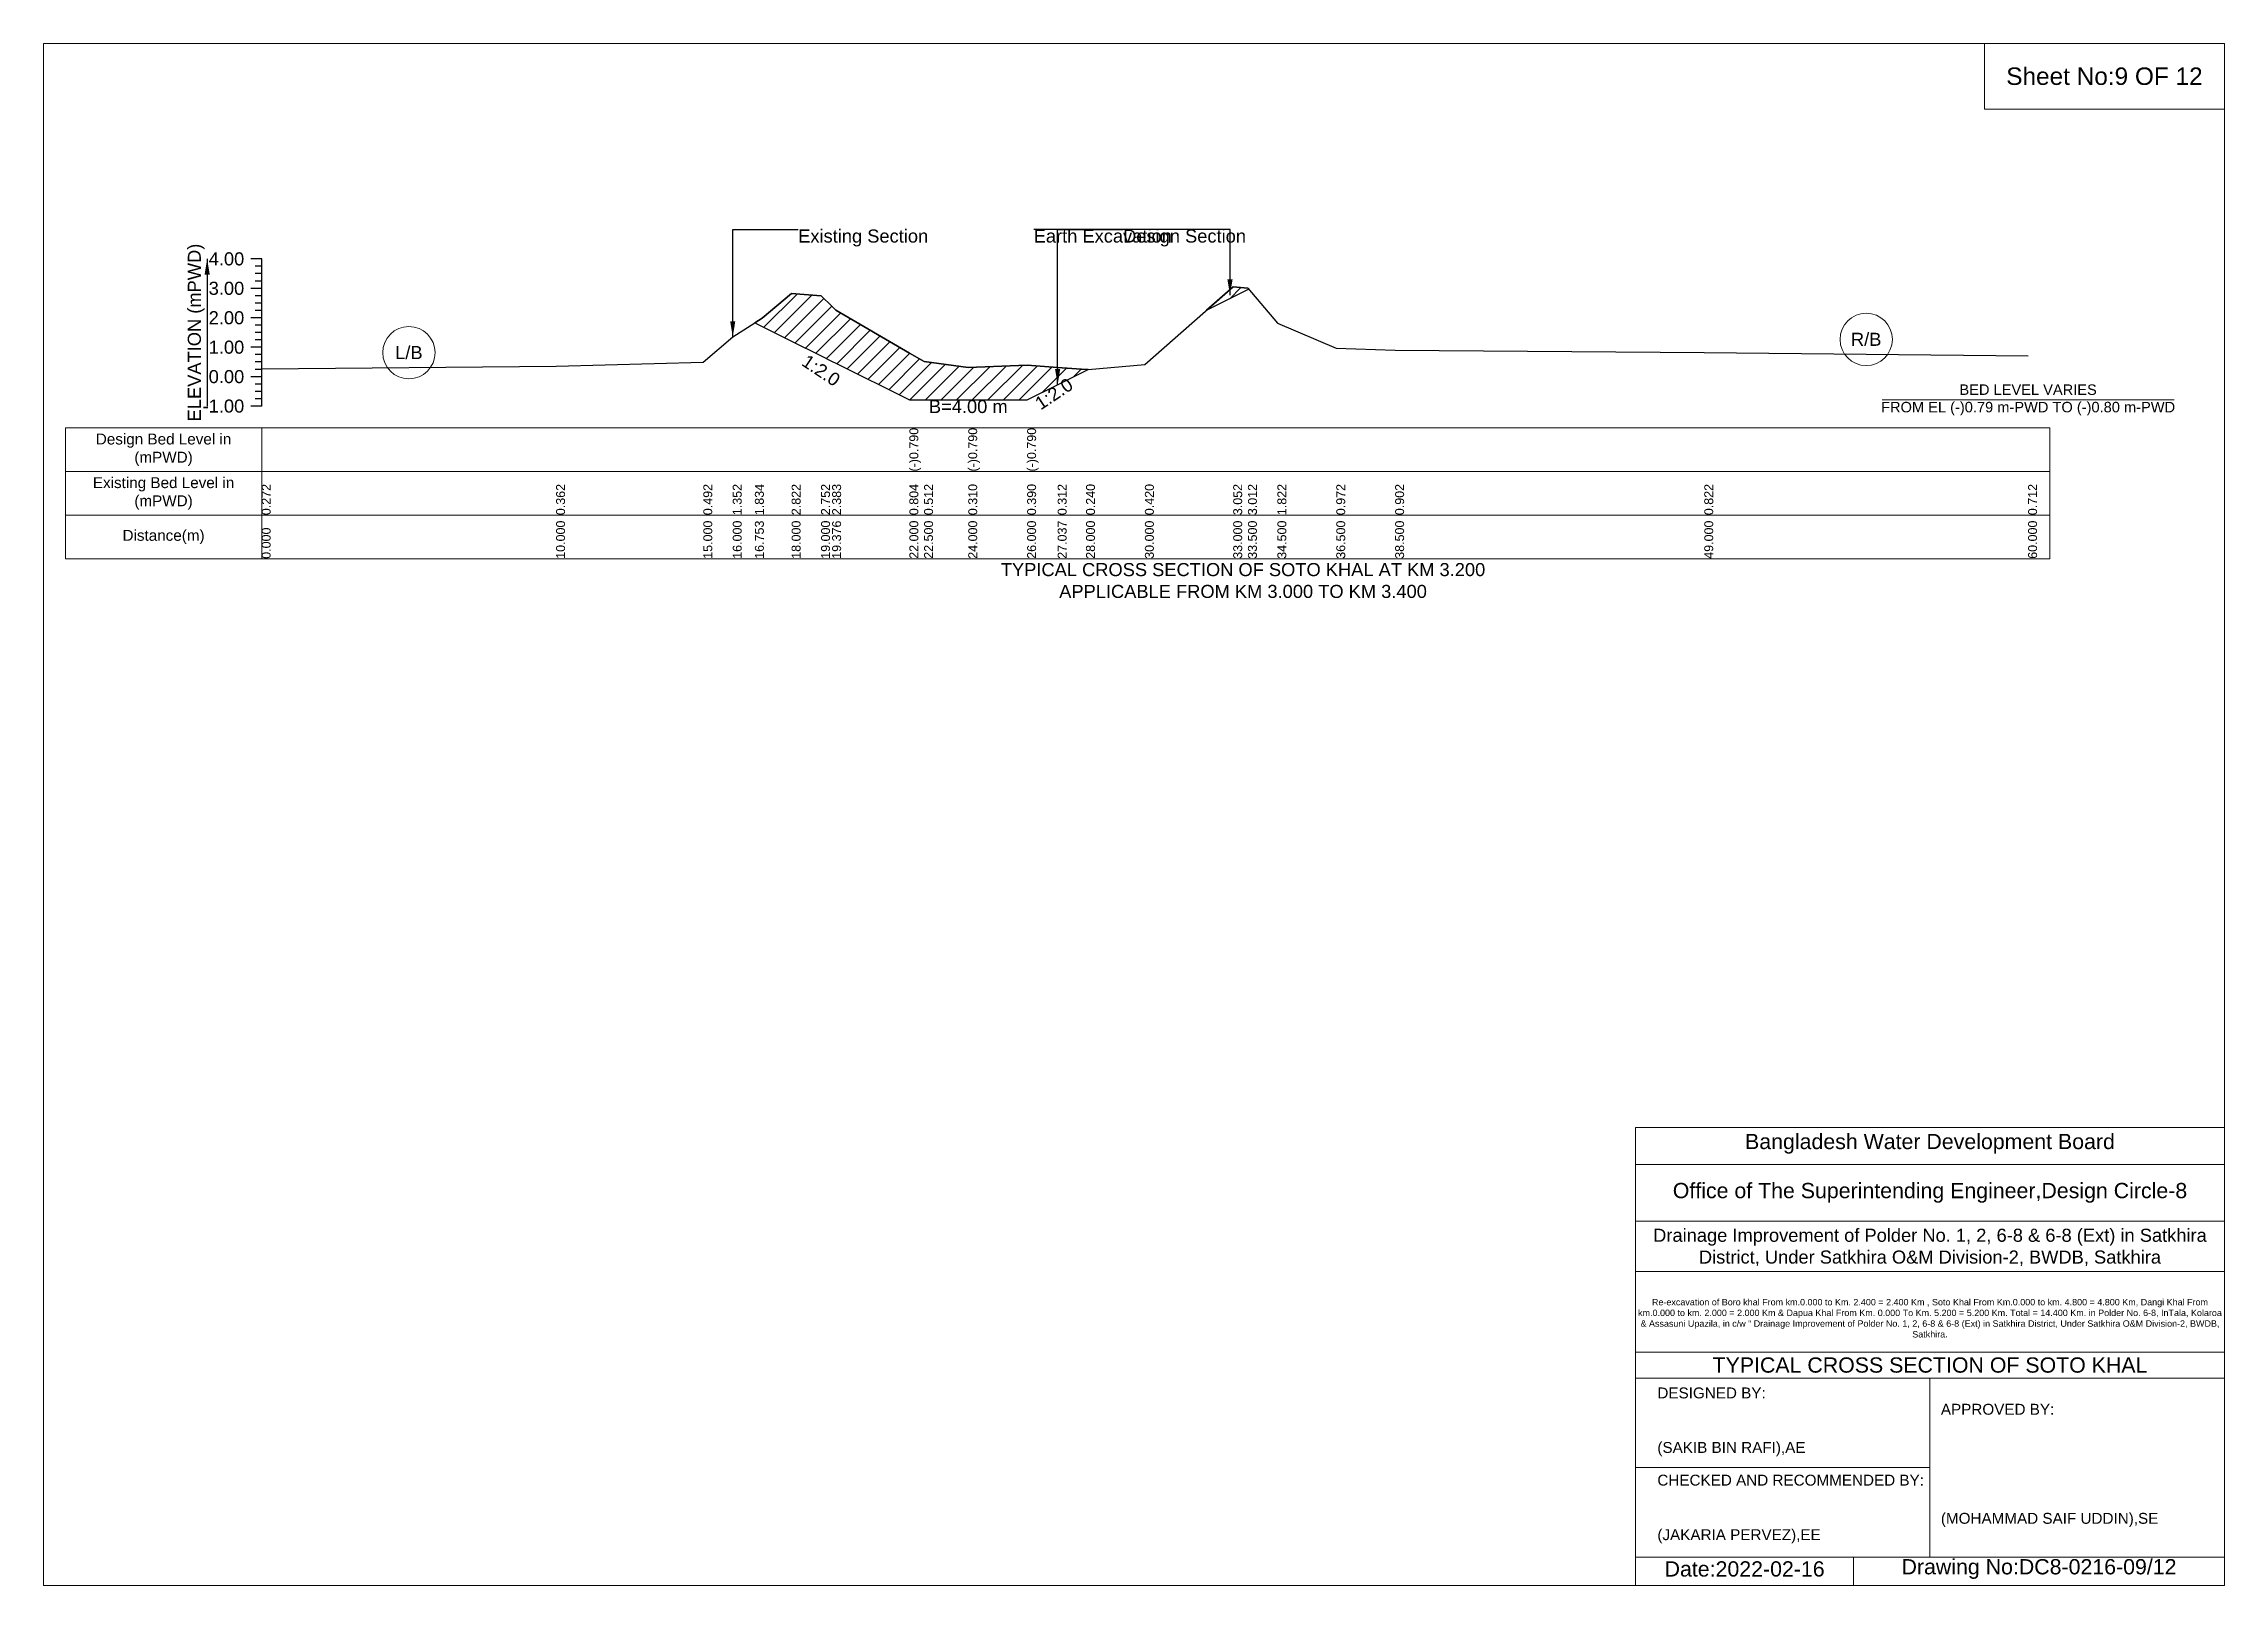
# Model space of a CAD drawing. Header units: inches. Extents: x 91000 to 538000, y -5656 to 0.
# Drawn here: x 180000 to 188000, y -5656 to 0 of the extents above; entities that cross this region are included whole.
import ezdxf

# ---------------------------------------------------------------- set-up
doc = ezdxf.new("R2010")
doc.units = ezdxf.units.IN
doc.header["$LTSCALE"] = 7
doc.header["$MEASUREMENT"] = 0
for name, color, linetype, lineweight in [('Cross section Data Border', 7, 'Continuous', 9), ('Cross Section Labels', 7, 'Continuous', 9), ('Existing_Bed_Level for Xsection', 7, 'Continuous', 25)]:
    doc.layers.add(name, color=color, linetype=linetype, lineweight=lineweight)
doc.styles.get("Standard").update_dxf_attribs({"font": 'arial.ttf'})
doc.dimstyles.get("Standard").update_dxf_attribs({"dimtxt": 45, "dimasz": 60, "dimexe": 0.18, "dimexo": 0.0625, "dimgap": 0.09, "dimtad": 0, "dimtih": 1, "dimtoh": 1, "dimdec": 4, "dimzin": 0, "dimdsep": 46, "dimtxsty": 'Standard', "dimcen": 0.09, "dimadec": 0, "dimazin": 0, "dimtfac": 1, "dimtdec": 4, "dimtofl": 0, "dimtmove": 0, "dimatfit": 3, "dimfxl": 1, "dimtolj": 1, "dimtzin": 0, "dimarcsym": 0})

msp = doc.modelspace()

# ---------------------------------------------------------------- texts
at = {"layer": 'Cross section Data Border', "char_height": 40, "width": 640, "attachment_point": 5}
for s, insert in [('Design Bed Level in (mPWD)', (180440, -1489.92)), ('Existing Bed Level in (mPWD)', (180440, -1649.92)), ('Distance(m)', (180440, -1809.92))]:
    msp.add_mtext(s, dxfattribs=dict(at, insert=insert))
at = {"layer": 'Cross Section Labels'}
for s, insert, char_height, attachment_point in [('Sheet No:9 OF 12', (187560, -120), 64, 5), ('Existing Section', (182768, -681.92), 48, 1), ('Earth Excavation', (183632, -681.92), 48, 1), ('Design Section', (183959.95122, -681.92), 48, 1), ('L/B', (181340, -1133.684), 48, 5), ('R/B', (186686, -1085.084), 48, 5), ('BED LEVEL VARIES ^JFROM EL (-)0.79 m-PWD TO (-)0.80 m-PWD', (187280, -1307.24), 38.4, 5), ('B=4.00 m', (183392, -1307.24), 48, 2), ('TYPICAL CROSS SECTION OF SOTO KHAL AT KM 3.200^JAPPLICABLE FROM KM 3.000 TO KM 3.400', (184400, -1969.92), 48, 5), ('Bangladesh Water Development Board', (186920, -4036), 56, 5), ('Office of The Superintending Engineer,Design Circle-8', (186920, -4216), 56, 5)]:
    msp.add_mtext(s, dxfattribs=dict(at, insert=insert, char_height=char_height, attachment_point=attachment_point))
at = {"layer": 'Cross Section Labels', "char_height": 48, "attachment_point": 2}
for insert, rotation in [((182865.64211, -1179.06105), 326.309932474), ((183692.95122, -1264.76439), 33.690067526)]:
    msp.add_mtext('1:2.0', dxfattribs=dict(at, insert=insert, rotation=rotation))
at = {"layer": 'Cross Section Labels'}
for s, insert, char_height, width, attachment_point in [('Drainage Improvement of Polder No. 1, 2, 6-8 & 6-8 (Ext) in Satkhira District, Under Satkhira O&M Division-2, BWDB, Satkhira', (186920, -4416), 48, 2240, 5), ('Re-excavation of Boro khal From km.0.000 to Km. 2.400 = 2.400 Km , Soto Khal From Km.0.000 to km. 4.800 = 4.800 Km, Dangi Khal From km.0.000 to km. 2.000 = 2.000 Km & Dapua Khal From Km. 0.000 To Km. 5.200 = 5.200 Km. Total = 14.400 Km. in Polder No. 6-8, InTala, Kolaroa & Assasuni Upazila, in c/w “ Drainage Improvement of Polder No. 1, 2, 6-8 & 6-8 (Ext) in Satkhira District, Under Satkhira O&M Division-2, BWDB, Satkhira.', (186920, -4676), 23.56497918, 2160, 5), ('TYPICAL CROSS SECTION OF SOTO KHAL', (186920, -4848), 56, 2240, 5), ('DESIGNED BY:^J^J^J(SAKIB BIN RAFI),AE', (185920, -5056), 40, 1120, 4), ('APPROVED BY:^J^J^J^J^J^J(MOHAMMAD SAIF UDDIN),SE', (186960, -5216), 40, 1120, 4), ('CHECKED AND RECOMMENDED BY:^J^J^J(JAKARIA PERVEZ),EE', (185920, -5376), 40, 1120, 4), ('Date:2022-02-16', (186240, -5596), 56, 1120, 5), ('Drawing No:DC8-0216-09/12', (187320, -5596), 56, 1760, 5)]:
    msp.add_mtext(s, dxfattribs=dict(at, insert=insert, char_height=char_height, width=width, attachment_point=attachment_point))
at = {"layer": 'Existing_Bed_Level for Xsection', "rotation": 90}
for s, insert, char_height, attachment_point in [('ELEVATION (mPWD)', (180560, -1059.92), 48, 5), ('(-)0.790', (183176, -1569.92), 32.8, 1), ('(-)0.790', (183392, -1569.92), 32.8, 1), ('(-)0.790', (183608, -1569.92), 32.8, 1), ('0.272', (180800, -1729.92), 32.8, 1), ('0.362', (181880, -1729.92), 32.8, 1), ('0.492', (182420, -1729.92), 32.8, 1), ('1.352', (182528, -1729.92), 32.8, 1), ('1.834', (182609.28421, -1729.92), 32.8, 1), ('2.822', (182744, -1729.92), 32.8, 1), ('2.752', (182852, -1729.92), 32.8, 1), ('2.383', (182892.64211, -1729.92), 32.8, 1), ('0.804', (183176, -1729.92), 32.8, 1), ('0.512', (183230, -1729.92), 32.8, 1), ('0.310', (183392, -1729.92), 32.8, 1), ('0.390', (183608, -1729.92), 32.8, 1), ('0.312', (183719.95122, -1729.92), 32.8, 1), ('0.240', (183824, -1729.92), 32.8, 1), ('0.420', (184040, -1729.92), 32.8, 1), ('3.052', (184364, -1729.92), 32.8, 1), ('3.012', (184418, -1729.92), 32.8, 1), ('1.822', (184526, -1729.92), 32.8, 1), ('0.972', (184742, -1729.92), 32.8, 1), ('0.902', (184958, -1729.92), 32.8, 1), ('0.822', (186092, -1729.92), 32.8, 1), ('0.712', (187280, -1729.92), 32.8, 1), ('10.000', (181880, -1889.92), 32.8, 1), ('15.000', (182420, -1889.92), 32.8, 1), ('16.000', (182528, -1889.92), 32.8, 1), ('16.753', (182609.28421, -1889.92), 32.8, 1), ('18.000', (182744, -1889.92), 32.8, 1), ('19.000', (182852, -1889.92), 32.8, 1), ('19.376', (182892.64211, -1889.92), 32.8, 1), ('22.000', (183176, -1889.92), 32.8, 1), ('22.500', (183230, -1889.92), 32.8, 1), ('24.000', (183392, -1889.92), 32.8, 1), ('26.000', (183608, -1889.92), 32.8, 1), ('27.037', (183719.95122, -1889.92), 32.8, 1), ('28.000', (183824, -1889.92), 32.8, 1), ('30.000', (184040, -1889.92), 32.8, 1), ('33.000', (184364, -1889.92), 32.8, 1), ('33.500', (184418, -1889.92), 32.8, 1), ('34.500', (184526, -1889.92), 32.8, 1), ('36.500', (184742, -1889.92), 32.8, 1), ('38.500', (184958, -1889.92), 32.8, 1), ('49.000', (186092, -1889.92), 32.8, 1), ('60.000', (187280, -1889.92), 32.8, 1), ('0.000', (180800, -1889.92), 32.8, 1)]:
    msp.add_mtext(s, dxfattribs=dict(at, insert=insert, char_height=char_height, attachment_point=attachment_point))
at = {"layer": 'Existing_Bed_Level for Xsection', "char_height": 48, "attachment_point": 6}
for s, insert in [('4.00', (180736, -789.92)), ('3.00', (180736, -897.92)), ('2.00', (180736, -1005.92)), ('1.00', (180736, -1113.92)), ('0.00', (180736, -1221.92)), ('-1.00', (180736, -1329.92))]:
    msp.add_mtext(s, dxfattribs=dict(at, insert=insert))

# ---------------------------------------------------------------- hatches: boundary and pattern name
at = {"layer": 'Existing_Bed_Level for Xsection'}
h = msp.add_hatch(dxfattribs=at)
h.set_pattern_fill('ANSI31', color=256, scale=324, style=0)
h.paths.add_polyline_path([(182609.28421, -1023.88211), (182636, -1037.24), (182744, -1091.24), (182852, -1145.24), (182892.64211, -1165.56105), (182906, -1172.24), (183176, -1307.24), (183230, -1307.24), (183392, -1307.24), (183608, -1307.24), (183719.95122, -1251.26439), (183824, -1199.24), (183831.90244, -1195.28878), (183824, -1196), (183719.95122, -1188.19634), (183608, -1179.8), (183392, -1188.44), (183230, -1166.624), (183176, -1135.124), (182906, -977.624), (182892.64211, -964.53326), (182852, -924.704), (182744, -917.144), (182636, -1006.784)])
h = msp.add_hatch(dxfattribs=at)
h.set_pattern_fill('ANSI31', color=256, scale=324, style=0)
h.paths.add_polyline_path([(184266.11307, -978.18346), (184364, -929.24), (184418, -902.24), (184421.32308, -900.57846), (184418, -896.624), (184364, -892.304)])

# ---------------------------------------------------------------- linework, layer by layer
at = {"layer": 'Cross section Data Border'}
msp.add_lwpolyline([(180080, -1409.92), (187360, -1409.92), (187360, -1889.92), (180080, -1889.92)], close=True, dxfattribs=at)
for points in [[(180800, -1409.92), (180800, -1889.92)], [(180080, -1569.92), (187360, -1569.92)], [(180080, -1729.92), (187360, -1729.92)]]:
    msp.add_lwpolyline(points, dxfattribs=at)
at = {"layer": 'Cross Section Labels'}
for points in [[(180000, 0), (188000, 0), (188000, -5656), (180000, -5656)], [(187120, 0), (188000, 0), (188000, -240), (187120, -240)]]:
    msp.add_lwpolyline(points, close=True, dxfattribs=at)
for points in [[(186744.19427, -1307.24), (187815.80573, -1307.24)], [(185840, -5656), (185840, -3976), (188000, -3976)], [(185840, -4112), (188000, -4112)], [(185840, -4320), (188000, -4320)], [(185840, -4504), (188000, -4504)], [(185840, -4800), (188000, -4800)], [(185840, -4896), (188000, -4896)], [(186920, -4896), (186920, -5552)], [(185840, -5224), (186920, -5224)], [(185840, -5552), (188000, -5552)], [(186640, -5552), (186640, -5656)]]:
    msp.add_lwpolyline(points, dxfattribs=at)
for centre in [(181340, -1133.684), (186686, -1085.084)]:
    msp.add_circle(centre, 96, dxfattribs=at)
at = {"layer": 'Existing_Bed_Level for Xsection'}
for points in [[(180800, -789.92), (180760, -789.92)], [(180800, -1329.92), (180800, -1221.92), (180800, -1113.92), (180800, -1005.92), (180800, -897.92), (180800, -789.92)], [(180800, -816.92), (180776, -816.92)], [(180800, -843.92), (180776, -843.92)], [(180800, -870.92), (180776, -870.92)], [(180800, -897.92), (180760, -897.92)], [(180800, -924.92), (180776, -924.92)], [(180800, -951.92), (180776, -951.92)], [(180800, -1192.544), (181880, -1182.824), (182420, -1168.784), (182528, -1075.904), (182609.28421, -1023.88211), (182636, -1006.784), (182744, -917.144), (182852, -924.704), (182892.64211, -964.53326), (182906, -977.624), (183176, -1135.124), (183176, -1135.124), (183230, -1166.624), (183392, -1188.44), (183392, -1188.44), (183608, -1179.8), (183608, -1179.8), (183719.95122, -1188.19634), (183824, -1196), (183831.90244, -1195.28878), (184040, -1176.56), (184364, -892.304), (184418, -896.624), (184526, -1025.144), (184742, -1116.944), (184958, -1124.504), (186092, -1133.144), (187280, -1145.024)], [(180800, -1005.92), (180760, -1005.92)], [(180800, -978.92), (180776, -978.92)], [(180800, -1032.92), (180776, -1032.92)], [(180800, -1113.92), (180760, -1113.92)], [(180800, -1059.92), (180776, -1059.92)], [(180800, -1086.92), (180776, -1086.92)], [(180800, -1140.92), (180776, -1140.92)], [(180800, -1167.92), (180776, -1167.92)], [(180800, -1194.92), (180776, -1194.92)], [(180800, -1221.92), (180760, -1221.92)], [(180800, -1248.92), (180776, -1248.92)], [(180800, -1275.92), (180776, -1275.92)], [(180800, -1329.92), (180760, -1329.92)], [(180800, -1302.92), (180776, -1302.92)]]:
    msp.add_lwpolyline(points, dxfattribs=at)
for points in [[(182609.28421, -1023.88211), (182636, -1037.24), (182744, -1091.24), (182852, -1145.24), (182892.64211, -1165.56105), (182906, -1172.24), (183176, -1307.24), (183176, -1307.24), (183230, -1307.24), (183392, -1307.24), (183392, -1307.24), (183608, -1307.24), (183608, -1307.24), (183719.95122, -1251.26439), (183824, -1199.24), (183831.90244, -1195.28878), (183831.90244, -1195.28878), (183831.90244, -1195.28878), (183824, -1196), (183719.95122, -1188.19634), (183608, -1179.8), (183608, -1179.8), (183392, -1188.44), (183392, -1188.44), (183230, -1166.624), (183176, -1135.124), (183176, -1135.124), (182906, -977.624), (182892.64211, -964.53326), (182852, -924.704), (182744, -917.144), (182636, -1006.784)], [(184266.11307, -978.18346), (184364, -929.24), (184418, -902.24), (184421.32308, -900.57846), (184418, -896.624), (184364, -892.304)]]:
    msp.add_lwpolyline(points, close=True, dxfattribs=at)

msp.set_redraw_order([(e.dxf.handle, doc.entitydb.next_handle()) for e in msp.query("TEXT MTEXT ATTDEF DIMENSION ARC_DIMENSION")])  # texts and dimensions are drawn at this point

# ---------------------------------------------------------------- leaders
at = {"layer": 'Cross Section Labels', "annotation_type": 0, "has_hookline": 1}
for points, hookline_direction, text_width in [([(182528, -1075.904), (182528, -681.92), (182767.91, -681.92)], 0, 467.16508), ([(184352.17874, -922.77577), (184352.17874, -681.92), (183632.09, -681.92)], 1, 496.99318), ([(183719.95122, -1251.26439), (183719.95122, -681.92), (183959.86122, -681.92)], 0, 441.23329)]:
    msp.add_leader(points, dimstyle='Standard', override={"dimasz": 57.6}, dxfattribs=dict(at, hookline_direction=hookline_direction, text_width=text_width))
at = {"layer": 'Existing_Bed_Level for Xsection'}
msp.add_leader([(180600, -789.92), (180600, -1329.92)], dimstyle='Standard', override={"dimasz": 57.6}, dxfattribs=at)

doc.saveas('drawing.dxf')
